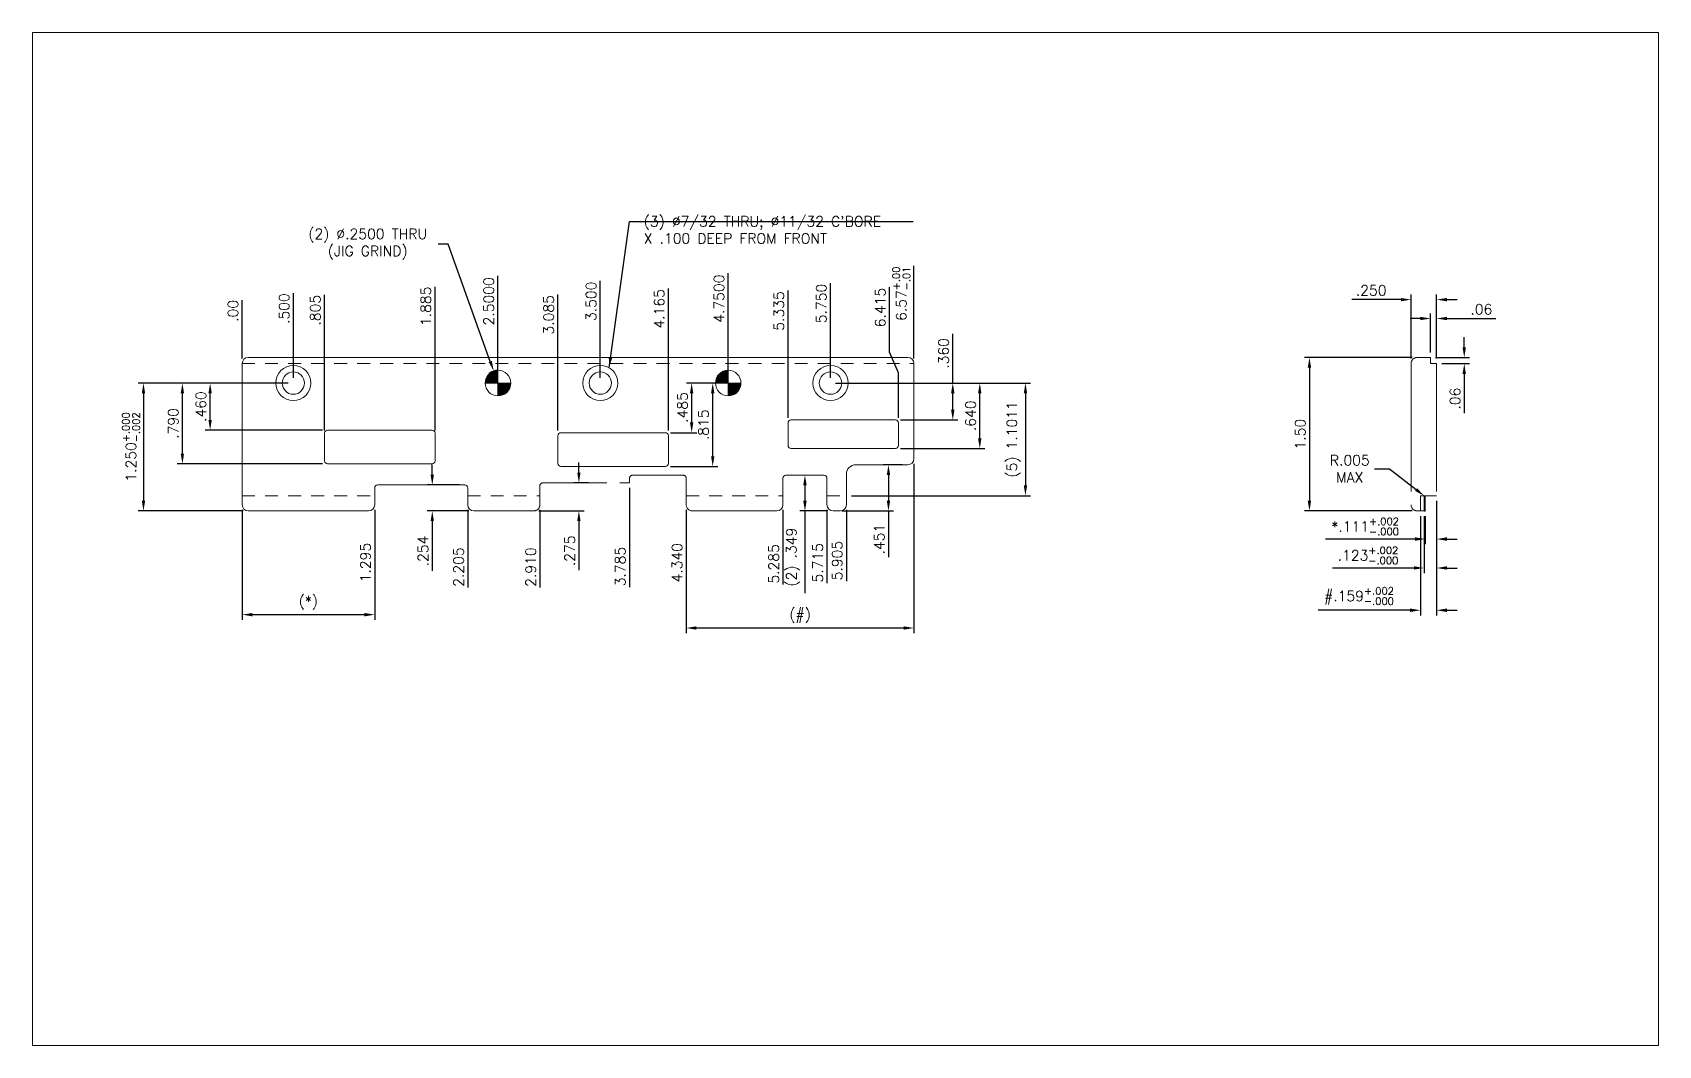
# Model space of a CAD drawing. Header units: inches. Extents: x -2 to 13.8, y -6.7 to 3.2.
import ezdxf

# ---------------------------------------------------------------- set-up
doc = ezdxf.new("R2010")
doc.units = ezdxf.units.IN
doc.header["$MEASUREMENT"] = 0
doc.header["$PDSIZE"] = 0.05
for name, pattern in [('HIDDEN2', [0.1875, 0.125, -0.0625]), ('PHANTOM', [2.5, 1.25, -0.25, 0.25, -0.25, 0.25, -0.25]), ('PHANTOM2', [1.25, 0.625, -0.125, 0.125, -0.125, 0.125, -0.125])]:
    doc.linetypes.add(name, pattern=pattern)
for name, color, linetype, lineweight in [('AM_0', 7, 'Continuous', 30), ('DIE_STK_GUIDE-ASSY', 7, 'Continuous', 0), ('DIE_STK_GUIDE-DETAIL', 7, 'Continuous', 0), ('DIE_STK_GUIDE-PLAN_ASSY', 7, 'Continuous', 0)]:
    doc.layers.add(name, color=color, linetype=linetype, lineweight=lineweight)
doc.layers.add('AM_VIEWS', color=1, linetype='Continuous', lineweight=15, plot=False)
doc.styles.get("Standard").update_dxf_attribs({"font": 'ROMANS.SHX'})
doc.dimstyles.new('COMPOSIDIE$0', dxfattribs={"dimscale": 0, "dimtxt": 0.1, "dimasz": 0.1, "dimexe": 0.05, "dimexo": 0.05, "dimgap": 0.04, "dimtad": 1, "dimzin": 4, "dimtxsty": 'Standard', "dimcen": 0, "dimclrd": 3, "dimclre": 3, "dimclrt": 3, "dimazin": 3, "dimtp": 0.1, "dimtm": 0.1, "dimtfac": 0.71, "dimtmove": 0, "dimatfit": 3, "dimfxl": 0.05, "dimtzin": 7, "dimlwd": -1, "dimlwe": -1, "dimarcsym": 1})
doc.dimstyles.new('COMPOSIDIE$3', dxfattribs={"dimscale": 0, "dimtxt": 0.1, "dimasz": 0.1, "dimexe": 0.05, "dimexo": 0.05, "dimgap": 0.04, "dimtad": 1, "dimzin": 4, "dimtxsty": 'Standard', "dimcen": 0, "dimclrd": 3, "dimclre": 3, "dimclrt": 3, "dimazin": 3, "dimtp": 0.1, "dimtm": 0.1, "dimtfac": 0.71, "dimtmove": 0, "dimatfit": 0, "dimfxl": 0.05, "dimtzin": 7, "dimlwd": -1, "dimlwe": -1, "dimarcsym": 1})
doc.dimstyles.new('COMPOSIDIE$4', dxfattribs={"dimscale": 0, "dimtxt": 0.1, "dimasz": 0.1, "dimexe": 0.05, "dimexo": 0.05, "dimgap": 0.04, "dimtad": 1, "dimzin": 4, "dimtxsty": 'Standard', "dimcen": 0, "dimse1": 1, "dimclrd": 3, "dimclre": 3, "dimclrt": 3, "dimazin": 3, "dimtp": 0.1, "dimtm": 0.1, "dimtfac": 0.71, "dimtmove": 0, "dimatfit": 3, "dimtzin": 7, "dimlwd": -1, "dimlwe": -1, "dimarcsym": 1})
doc.dimstyles.new('COMPOSIDIE$6', dxfattribs={"dimscale": 0, "dimtxt": 0.1, "dimasz": 0.1, "dimexe": 0.05, "dimexo": 0.05, "dimgap": 0.04, "dimtad": 1, "dimzin": 4, "dimtxsty": 'Standard', "dimcen": 0, "dimclrd": 3, "dimclre": 7, "dimclrt": 3, "dimazin": 3, "dimtp": 0.1, "dimtm": 0.1, "dimtfac": 0.71, "dimtmove": 0, "dimatfit": 3, "dimfxl": 0.05, "dimtzin": 7, "dimlwd": -1, "dimlwe": -1, "dimarcsym": 1})
doc.dimstyles.new('COMPOSIDIE$7', dxfattribs={"dimscale": 0, "dimtxt": 0.1, "dimasz": 0.1, "dimexe": 0.05, "dimexo": 0.05, "dimgap": 0.04, "dimtad": 1, "dimzin": 4, "dimtxsty": 'Standard', "dimcen": 0, "dimclrd": 3, "dimclre": 3, "dimclrt": 3, "dimazin": 3, "dimtp": 0.1, "dimtm": 0.1, "dimtfac": 0.71, "dimtmove": 0, "dimatfit": 3, "dimfxl": 0.05, "dimtzin": 7, "dimlwd": -1, "dimlwe": -1, "dimarcsym": 1})

msp = doc.modelspace()

# ---------------------------------------------------------------- texts
at = {"layer": 'AM_0', "color": 3, "insert": (3.9248, 1.3802), "char_height": 0.1, "attachment_point": 1}
msp.add_mtext("\\A1;(3) ∅7/32 THRU; ∅11/32 C'BORE\\PX .100 DEEP FROM FRONT", dxfattribs=at)

# ---------------------------------------------------------------- blocks, each defined once
blk = doc.blocks.new('*D13')
at = {"layer": 'AM_0', "color": 3, "transparency": 16777216}
for p, q in [((11.944, 0.1), (11.944, 0.2)), ((11.664, 0), (11.994, 0)), ((11.724, -0.06), (11.994, -0.06)), ((11.944, -0.16), (11.944, -0.545))]:
    blk.add_line(p, q, dxfattribs=at)
for points in [[(11.927, 0.1), (11.96, 0.1), (11.944, 0)], [(11.927, -0.16), (11.96, -0.16), (11.944, -0.06)]]:
    blk.add_solid(points, dxfattribs=at)
at = {"layer": 'Defpoints', "color": 0, "transparency": 16777216}
for p in [(11.614, 0), (11.674, -0.06), (11.944, -0.06)]:
    blk.add_point(p, dxfattribs=at)
at = {"layer": 'AM_0', "color": 3, "transparency": 16777216, "insert": (11.854, -0.402), "char_height": 0.1, "attachment_point": 5, "rotation": 90}
blk.add_mtext('\\A1;.06', dxfattribs=at)
blk = doc.blocks.new('*D14')
at = {"layer": 'AM_0', "color": 3, "transparency": 16777216}
for p, q in [((11.514, 0.381), (11.414, 0.381)), ((11.614, 0.05), (11.614, 0.431)), ((11.674, -0.01), (11.674, 0.431)), ((11.774, 0.381), (12.254, 0.381))]:
    blk.add_line(p, q, dxfattribs=at)
for points in [[(11.514, 0.398), (11.514, 0.365), (11.614, 0.381)], [(11.774, 0.398), (11.774, 0.365), (11.674, 0.381)]]:
    blk.add_solid(points, dxfattribs=at)
at = {"layer": 'Defpoints', "color": 0, "transparency": 16777216}
for p in [(11.614, 0.381), (11.614, 0), (11.674, -0.06)]:
    blk.add_point(p, dxfattribs=at)
at = {"layer": 'AM_0', "color": 3, "transparency": 16777216, "insert": (12.111, 0.471), "char_height": 0.1, "attachment_point": 5}
blk.add_mtext('\\A1;.06', dxfattribs=at)
blk = doc.blocks.new('*D15')
at = {"layer": 'AM_0', "color": 3, "transparency": 16777216}
for p, q in [((11.324, 0.566), (10.844, 0.566)), ((11.424, -0.01), (11.424, 0.616)), ((11.674, -0.01), (11.674, 0.616)), ((11.774, 0.566), (11.874, 0.566))]:
    blk.add_line(p, q, dxfattribs=at)
for points in [[(11.324, 0.582), (11.324, 0.549), (11.424, 0.566)], [(11.774, 0.582), (11.774, 0.549), (11.674, 0.566)]]:
    blk.add_solid(points, dxfattribs=at)
at = {"layer": 'Defpoints', "color": 0, "transparency": 16777216}
for p in [(11.424, 0.566), (11.424, -0.06), (11.674, -0.06)]:
    blk.add_point(p, dxfattribs=at)
at = {"layer": 'AM_0', "color": 3, "transparency": 16777216, "insert": (11.034, 0.656), "char_height": 0.1, "attachment_point": 5}
blk.add_mtext('\\A1;.250', dxfattribs=at)
blk = doc.blocks.new('*D16')
at = {"layer": 'AM_0', "color": 3, "transparency": 16777216}
for p, q in [((11.434, 0), (10.381, 0)), ((10.431, -0.1), (10.431, -1.4)), ((11.434, -1.5), (10.381, -1.5))]:
    blk.add_line(p, q, dxfattribs=at)
for points in [[(10.414, -0.1), (10.447, -0.1), (10.431, 0)], [(10.414, -1.4), (10.447, -1.4), (10.431, -1.5)]]:
    blk.add_solid(points, dxfattribs=at)
at = {"layer": 'Defpoints', "color": 0, "transparency": 16777216}
for p in [(11.484, 0), (10.431, -1.5), (11.484, -1.5)]:
    blk.add_point(p, dxfattribs=at)
at = {"layer": 'AM_0', "color": 3, "transparency": 16777216, "insert": (10.341, -0.75), "char_height": 0.1, "attachment_point": 5, "rotation": 90}
blk.add_mtext('\\A1;1.50', dxfattribs=at)
blk = doc.blocks.new('*D17')
at = {"layer": 'AM_0', "color": 3, "transparency": 16777216}
for p, q in [((11.674, -1.401), (11.674, -2.108)), ((11.551, -1.55), (11.551, -2.108)), ((11.451, -2.058), (10.656, -2.058)), ((11.774, -2.058), (11.874, -2.058))]:
    blk.add_line(p, q, dxfattribs=at)
for points in [[(11.451, -2.041), (11.451, -2.074), (11.551, -2.058)], [(11.774, -2.041), (11.774, -2.074), (11.674, -2.058)]]:
    blk.add_solid(points, dxfattribs=at)
at = {"layer": 'Defpoints', "color": 0, "transparency": 16777216}
for p in [(11.674, -1.351), (11.551, -1.5), (11.551, -2.058)]:
    blk.add_point(p, dxfattribs=at)
at = {"layer": 'AM_0', "color": 3, "transparency": 16777216, "insert": (11.003, -1.935), "char_height": 0.1, "attachment_point": 5}
blk.add_mtext('\\A1;.123{}{\\H0.71x;\\C3;\\S+.002^ -.000;}', dxfattribs=at)
blk = doc.blocks.new('*D18')
at = {"layer": 'AM_0', "color": 3, "transparency": 16777216}
for p, q in [((11.065, -1.088), (11.213, -1.088)), ((11.213, -1.088), (11.473, -1.291))]:
    blk.add_line(p, q, dxfattribs=at)
blk.add_solid([(11.483, -1.278), (11.463, -1.304), (11.552, -1.353)], dxfattribs=at)
at = {"layer": 'Defpoints', "color": 0, "transparency": 16777216}
for p in [(11.552, -1.353), (11.556, -1.356)]:
    blk.add_point(p, dxfattribs=at)
at = {"layer": 'AM_0', "color": 3, "transparency": 16777216, "insert": (10.825, -1.088), "char_height": 0.1, "attachment_point": 5}
blk.add_mtext('\\A1;R.005\\PMAX', dxfattribs=at)
blk = doc.blocks.new('DOWEL')
h = blk.add_hatch(color=256)
edge = h.paths.add_edge_path()
edge.add_line((0, 0.5), (0, 0))
edge.add_line((0, 0), (-0.5, 0))
edge.add_arc((0, 0), 0.5, 90, 180, ccw=False)
h = blk.add_hatch(color=256)
edge = h.paths.add_edge_path()
edge.add_arc((0, 0), 0.5, 270, 360)
edge.add_line((0.5, 0), (0, 0))
edge.add_line((0, 0), (0, -0.5))
for p, q in [((-0.5, 0), (0, 0)), ((0, 0.5), (0, 0)), ((0, 0), (0, -0.5)), ((0, 0), (0.5, 0))]:
    blk.add_line(p, q)
for start, end in [(90, 180), (180, 270), (0, 90), (270, 0)]:
    blk.add_arc((0, 0), 0.5, start, end)
blk = doc.blocks.new('*D19')
at = {"layer": 'AM_0', "color": 7, "transparency": 16777216}
blk.add_line((0.5, -0.2), (0.5, 0.628), dxfattribs=at)
at = {"layer": 'Defpoints', "color": 0, "transparency": 16777216}
for p in [(0.5, 0.288), (0, 0), (0.5, -0.25)]:
    blk.add_point(p, dxfattribs=at)
at = {"layer": 'AM_0', "color": 3, "transparency": 16777216, "insert": (0.41, 0.478), "char_height": 0.1, "attachment_point": 5, "rotation": 90}
blk.add_mtext('\\A1;.500', dxfattribs=at)
blk = doc.blocks.new('*D20')
at = {"layer": 'AM_0', "color": 7, "transparency": 16777216}
blk.add_line((0, -0.01), (0, 0.559), dxfattribs=at)
at = {"layer": 'Defpoints', "color": 0, "transparency": 16777216}
for p in [(0, 0.314), (0, 0), (0, -0.06)]:
    blk.add_point(p, dxfattribs=at)
at = {"layer": 'AM_0', "color": 3, "transparency": 16777216, "insert": (-0.09, 0.456), "char_height": 0.1, "attachment_point": 5, "rotation": 90}
blk.add_mtext('\\A1;.00', dxfattribs=at)
blk = doc.blocks.new('*D21')
at = {"layer": 'AM_0', "color": 7, "transparency": 16777216}
blk.add_line((2.5, -0.2), (2.5, 0.797), dxfattribs=at)
at = {"layer": 'Defpoints', "color": 0, "transparency": 16777216}
for p in [(2.5, 0.262), (0, 0), (2.5, -0.25)]:
    blk.add_point(p, dxfattribs=at)
at = {"layer": 'AM_0', "color": 3, "transparency": 16777216, "insert": (2.41, 0.549), "char_height": 0.1, "attachment_point": 5, "rotation": 90}
blk.add_mtext('\\A1;2.5000', dxfattribs=at)
blk = doc.blocks.new('*D22')
at = {"layer": 'AM_0', "color": 7, "transparency": 16777216}
blk.add_line((3.5, -0.2), (3.5, 0.749), dxfattribs=at)
at = {"layer": 'Defpoints', "color": 0, "transparency": 16777216}
for p in [(3.5, 0.309), (0, 0), (3.5, -0.25)]:
    blk.add_point(p, dxfattribs=at)
at = {"layer": 'AM_0', "color": 3, "transparency": 16777216, "insert": (3.41, 0.549), "char_height": 0.1, "attachment_point": 5, "rotation": 90}
blk.add_mtext('\\A1;3.500', dxfattribs=at)
blk = doc.blocks.new('*D23')
at = {"layer": 'AM_0', "color": 7, "transparency": 16777216}
blk.add_line((4.75, -0.2), (4.75, 0.823), dxfattribs=at)
at = {"layer": 'Defpoints', "color": 0, "transparency": 16777216}
for p in [(4.75, 0.288), (0, 0), (4.75, -0.25)]:
    blk.add_point(p, dxfattribs=at)
at = {"layer": 'AM_0', "color": 3, "transparency": 16777216, "insert": (4.66, 0.575), "char_height": 0.1, "attachment_point": 5, "rotation": 90}
blk.add_mtext('\\A1;4.7500', dxfattribs=at)
blk = doc.blocks.new('*D24')
at = {"layer": 'AM_0', "color": 7, "transparency": 16777216}
blk.add_line((5.75, -0.2), (5.75, 0.728), dxfattribs=at)
at = {"layer": 'Defpoints', "color": 0, "transparency": 16777216}
for p in [(5.75, 0.288), (0, 0), (5.75, -0.25)]:
    blk.add_point(p, dxfattribs=at)
at = {"layer": 'AM_0', "color": 3, "transparency": 16777216, "insert": (5.66, 0.528), "char_height": 0.1, "attachment_point": 5, "rotation": 90}
blk.add_mtext('\\A1;5.750', dxfattribs=at)
blk = doc.blocks.new('*D25')
at = {"layer": 'AM_0', "color": 7, "transparency": 16777216}
blk.add_line((6.565, -0.01), (6.565, 0.897), dxfattribs=at)
at = {"layer": 'Defpoints', "color": 0, "transparency": 16777216}
for p in [(6.565, 0.309), (0, 0), (6.565, -0.06)]:
    blk.add_point(p, dxfattribs=at)
at = {"layer": 'AM_0', "color": 3, "transparency": 16777216, "insert": (6.442, 0.623), "char_height": 0.1, "attachment_point": 5, "rotation": 90}
blk.add_mtext('\\A1;6.57{}{\\H0.71x;\\C3;\\S+.00^ -.01;}', dxfattribs=at)
blk = doc.blocks.new('*D26')
at = {"layer": 'AM_0', "color": 7, "transparency": 16777216}
blk.add_line((1.295, -1.49), (1.295, -2.198), dxfattribs=at)
at = {"layer": 'Defpoints', "color": 0, "transparency": 16777216}
for p in [(0, 0), (1.295, -1.44), (1.295, -1.773)]:
    blk.add_point(p, dxfattribs=at)
at = {"layer": 'AM_0', "color": 3, "transparency": 16777216, "insert": (1.205, -2.005), "char_height": 0.1, "attachment_point": 5, "rotation": 90}
blk.add_mtext('\\A1;1.295', dxfattribs=at)
blk = doc.blocks.new('*D27')
at = {"layer": 'AM_0', "color": 7, "transparency": 16777216}
blk.add_line((2.205, -1.49), (2.205, -2.249), dxfattribs=at)
at = {"layer": 'Defpoints', "color": 0, "transparency": 16777216}
for p in [(0, 0), (2.205, -1.44), (2.205, -1.809)]:
    blk.add_point(p, dxfattribs=at)
at = {"layer": 'AM_0', "color": 3, "transparency": 16777216, "insert": (2.115, -2.049), "char_height": 0.1, "attachment_point": 5, "rotation": 90}
blk.add_mtext('\\A1;2.205', dxfattribs=at)
blk = doc.blocks.new('*D28')
at = {"layer": 'AM_0', "color": 7, "transparency": 16777216}
blk.add_line((2.91, -1.49), (2.91, -2.249), dxfattribs=at)
at = {"layer": 'Defpoints', "color": 0, "transparency": 16777216}
for p in [(0, 0), (2.91, -1.44), (2.91, -1.809)]:
    blk.add_point(p, dxfattribs=at)
at = {"layer": 'AM_0', "color": 3, "transparency": 16777216, "insert": (2.82, -2.049), "char_height": 0.1, "attachment_point": 5, "rotation": 90}
blk.add_mtext('\\A1;2.910', dxfattribs=at)
blk = doc.blocks.new('*D29')
at = {"layer": 'AM_0', "color": 7, "transparency": 16777216}
blk.add_line((3.785, -1.275), (3.785, -2.244), dxfattribs=at)
at = {"layer": 'Defpoints', "color": 0, "transparency": 16777216}
for p in [(0, 0), (3.785, -1.225), (3.785, -1.804)]:
    blk.add_point(p, dxfattribs=at)
at = {"layer": 'AM_0', "color": 3, "transparency": 16777216, "insert": (3.695, -2.044), "char_height": 0.1, "attachment_point": 5, "rotation": 90}
blk.add_mtext('\\A1;3.785', dxfattribs=at)
blk = doc.blocks.new('*D30')
at = {"layer": 'AM_0', "color": 7, "transparency": 16777216}
blk.add_line((4.34, -1.49), (4.34, -2.207), dxfattribs=at)
at = {"layer": 'Defpoints', "color": 0, "transparency": 16777216}
for p in [(0, 0), (4.34, -1.44), (4.34, -1.767)]:
    blk.add_point(p, dxfattribs=at)
at = {"layer": 'AM_0', "color": 3, "transparency": 16777216, "insert": (4.25, -2.007), "char_height": 0.1, "attachment_point": 5, "rotation": 90}
blk.add_mtext('\\A1;4.340', dxfattribs=at)
blk = doc.blocks.new('*D31')
at = {"layer": 'AM_0', "color": 7, "transparency": 16777216}
blk.add_line((5.285, -1.49), (5.285, -2.218), dxfattribs=at)
at = {"layer": 'Defpoints', "color": 0, "transparency": 16777216}
for p in [(0, 0), (5.285, -1.44), (5.285, -1.778)]:
    blk.add_point(p, dxfattribs=at)
at = {"layer": 'AM_0', "color": 3, "transparency": 16777216, "insert": (5.195, -2.018), "char_height": 0.1, "attachment_point": 5, "rotation": 90}
blk.add_mtext('\\A1;5.285', dxfattribs=at)
blk = doc.blocks.new('*D32')
at = {"layer": 'AM_0', "color": 7, "transparency": 16777216}
blk.add_line((5.715, -1.49), (5.715, -2.207), dxfattribs=at)
at = {"layer": 'Defpoints', "color": 0, "transparency": 16777216}
for p in [(0, 0), (5.715, -1.44), (5.715, -1.767)]:
    blk.add_point(p, dxfattribs=at)
at = {"layer": 'AM_0', "color": 3, "transparency": 16777216, "insert": (5.625, -2.007), "char_height": 0.1, "attachment_point": 5, "rotation": 90}
blk.add_mtext('\\A1;5.715', dxfattribs=at)
blk = doc.blocks.new('*D33')
at = {"layer": 'AM_0', "color": 7, "transparency": 16777216}
blk.add_line((5.905, -1.49), (5.905, -2.186), dxfattribs=at)
at = {"layer": 'Defpoints', "color": 0, "transparency": 16777216}
for p in [(0, 0), (5.905, -1.44), (5.905, -1.746)]:
    blk.add_point(p, dxfattribs=at)
at = {"layer": 'AM_0', "color": 3, "transparency": 16777216, "insert": (5.815, -1.986), "char_height": 0.1, "attachment_point": 5, "rotation": 90}
blk.add_mtext('\\A1;5.905', dxfattribs=at)
blk = doc.blocks.new('*D34')
at = {"layer": 'AM_0', "color": 7, "transparency": 16777216}
blk.add_line((5.335, -0.59), (5.335, 0.654), dxfattribs=at)
at = {"layer": 'Defpoints', "color": 0, "transparency": 16777216}
for p in [(5.335, 0.214), (0, 0), (5.335, -0.64)]:
    blk.add_point(p, dxfattribs=at)
at = {"layer": 'AM_0', "color": 3, "transparency": 16777216, "insert": (5.245, 0.454), "char_height": 0.1, "attachment_point": 5, "rotation": 90}
blk.add_mtext('\\A1;5.335', dxfattribs=at)
blk = doc.blocks.new('*D35')
at = {"layer": 'AM_0', "color": 7, "transparency": 16777216}
for p, q in [((6.326, 0.051), (6.326, 0.686)), ((6.415, -0.149), (6.326, 0.051)), ((6.415, -0.59), (6.415, -0.149))]:
    blk.add_line(p, q, dxfattribs=at)
at = {"layer": 'Defpoints', "color": 0, "transparency": 16777216}
for p in [(6.326, 0.251), (0, 0), (6.415, -0.64)]:
    blk.add_point(p, dxfattribs=at)
at = {"layer": 'AM_0', "color": 3, "transparency": 16777216, "insert": (6.236, 0.488), "char_height": 0.1, "attachment_point": 5, "rotation": 90}
blk.add_mtext('\\A1;6.415', dxfattribs=at)
blk = doc.blocks.new('*D36')
at = {"layer": 'AM_0', "color": 7, "transparency": 16777216}
blk.add_line((4.165, -0.715), (4.165, 0.675), dxfattribs=at)
at = {"layer": 'Defpoints', "color": 0, "transparency": 16777216}
for p in [(4.165, 0.235), (0, 0), (4.165, -0.765)]:
    blk.add_point(p, dxfattribs=at)
at = {"layer": 'AM_0', "color": 3, "transparency": 16777216, "insert": (4.075, 0.475), "char_height": 0.1, "attachment_point": 5, "rotation": 90}
blk.add_mtext('\\A1;4.165', dxfattribs=at)
blk = doc.blocks.new('*D37')
at = {"layer": 'AM_0', "color": 7, "transparency": 16777216}
blk.add_line((3.085, -0.715), (3.085, 0.617), dxfattribs=at)
at = {"layer": 'Defpoints', "color": 0, "transparency": 16777216}
for p in [(3.085, 0.177), (0, 0), (3.085, -0.765)]:
    blk.add_point(p, dxfattribs=at)
at = {"layer": 'AM_0', "color": 3, "transparency": 16777216, "insert": (2.995, 0.417), "char_height": 0.1, "attachment_point": 5, "rotation": 90}
blk.add_mtext('\\A1;3.085', dxfattribs=at)
blk = doc.blocks.new('*D38')
at = {"layer": 'AM_0', "color": 7, "transparency": 16777216}
blk.add_line((1.885, -0.715), (1.885, 0.692), dxfattribs=at)
at = {"layer": 'Defpoints', "color": 0, "transparency": 16777216}
for p in [(1.885, 0.267), (0, 0), (1.885, -0.765)]:
    blk.add_point(p, dxfattribs=at)
at = {"layer": 'AM_0', "color": 3, "transparency": 16777216, "insert": (1.795, 0.5), "char_height": 0.1, "attachment_point": 5, "rotation": 90}
blk.add_mtext('\\A1;1.885', dxfattribs=at)
blk = doc.blocks.new('*D39')
at = {"layer": 'AM_0', "color": 7, "transparency": 16777216}
blk.add_line((0.805, -0.715), (0.805, 0.612), dxfattribs=at)
at = {"layer": 'Defpoints', "color": 0, "transparency": 16777216}
for p in [(0.805, 0.272), (0, 0), (0.805, -0.765)]:
    blk.add_point(p, dxfattribs=at)
at = {"layer": 'AM_0', "color": 3, "transparency": 16777216, "insert": (0.715, 0.462), "char_height": 0.1, "attachment_point": 5, "rotation": 90}
blk.add_mtext('\\A1;.805', dxfattribs=at)
blk = doc.blocks.new('*D40')
at = {"layer": 'AM_0', "color": 3, "transparency": 16777216}
for p, q in [((6.455, -1.049), (6.266, -1.049)), ((6.316, -1.149), (6.316, -1.4)), ((5.86, -1.5), (6.366, -1.5)), ((6.316, -1.5), (6.316, -1.951))]:
    blk.add_line(p, q, dxfattribs=at)
for points in [[(6.3, -1.149), (6.333, -1.149), (6.316, -1.049)], [(6.3, -1.4), (6.333, -1.4), (6.316, -1.5)]]:
    blk.add_solid(points, dxfattribs=at)
at = {"layer": 'Defpoints', "color": 0, "transparency": 16777216}
for p in [(6.505, -1.049), (5.81, -1.5), (6.316, -1.5)]:
    blk.add_point(p, dxfattribs=at)
at = {"layer": 'AM_0', "color": 3, "transparency": 16777216, "insert": (6.226, -1.776), "char_height": 0.1, "attachment_point": 5, "rotation": 90}
blk.add_mtext('\\A1;.451', dxfattribs=at)
blk = doc.blocks.new('*D41')
at = {"layer": 'AM_0', "color": 3, "transparency": 16777216}
for p, q in [((5.5, -1.251), (5.5, -1.4)), ((5.55, -1.151), (5.55, -1.151)), ((5.725, -1.5), (5.45, -1.5)), ((5.5, -1.5), (5.5, -2.304))]:
    blk.add_line(p, q, dxfattribs=at)
for points in [[(5.483, -1.251), (5.517, -1.251), (5.5, -1.151)], [(5.483, -1.4), (5.517, -1.4), (5.5, -1.5)]]:
    blk.add_solid(points, dxfattribs=at)
at = {"layer": 'Defpoints', "color": 0, "transparency": 16777216}
for p in [(5.5, -1.151), (5.5, -1.5), (5.775, -1.5)]:
    blk.add_point(p, dxfattribs=at)
at = {"layer": 'AM_0', "color": 3, "transparency": 16777216, "insert": (5.384, -1.952), "char_height": 0.1, "attachment_point": 5, "rotation": 90}
blk.add_mtext('\\A1;(2) .349', dxfattribs=at)
blk = doc.blocks.new('*D42')
at = {"layer": 'AM_0', "color": 3, "transparency": 16777216}
for p, q in [((3.291, -1.125), (3.291, -1.025)), ((3.385, -1.225), (3.241, -1.225)), ((2.9, -1.5), (3.341, -1.5)), ((3.291, -1.6), (3.291, -2.08))]:
    blk.add_line(p, q, dxfattribs=at)
for points in [[(3.274, -1.125), (3.307, -1.125), (3.291, -1.225)], [(3.274, -1.6), (3.307, -1.6), (3.291, -1.5)]]:
    blk.add_solid(points, dxfattribs=at)
at = {"layer": 'Defpoints', "color": 0, "transparency": 16777216}
for p in [(3.435, -1.225), (2.85, -1.5), (3.291, -1.5)]:
    blk.add_point(p, dxfattribs=at)
at = {"layer": 'AM_0', "color": 3, "transparency": 16777216, "insert": (3.201, -1.89), "char_height": 0.1, "attachment_point": 5, "rotation": 90}
blk.add_mtext('\\A1;.275', dxfattribs=at)
blk = doc.blocks.new('*D43')
at = {"layer": 'AM_0', "color": 3, "transparency": 16777216}
for p, q in [((1.858, -1.146), (1.858, -1.046)), ((2.125, -1.246), (1.808, -1.246)), ((2.215, -1.5), (1.808, -1.5)), ((1.858, -1.6), (1.858, -2.085))]:
    blk.add_line(p, q, dxfattribs=at)
for points in [[(1.841, -1.146), (1.874, -1.146), (1.858, -1.246)], [(1.841, -1.6), (1.874, -1.6), (1.858, -1.5)]]:
    blk.add_solid(points, dxfattribs=at)
at = {"layer": 'Defpoints', "color": 0, "transparency": 16777216}
for p in [(2.175, -1.246), (1.858, -1.5), (2.265, -1.5)]:
    blk.add_point(p, dxfattribs=at)
at = {"layer": 'AM_0', "color": 3, "transparency": 16777216, "insert": (1.768, -1.892), "char_height": 0.1, "attachment_point": 5, "rotation": 90}
blk.add_mtext('\\A1;.254', dxfattribs=at)
blk = doc.blocks.new('*D44')
at = {"layer": 'AM_0', "color": 3, "transparency": 16777216}
for p, q in [((2.014, 1.108), (1.914, 1.108)), ((2.424, -0.038), (2.014, 1.108))]:
    blk.add_line(p, q, dxfattribs=at)
blk.add_arc((2.5, -0.25), 0.125, 90, 132.6065, dxfattribs=at)
blk.add_solid([(2.44, -0.033), (2.409, -0.044), (2.458, -0.132)], dxfattribs=at)
at = {"layer": 'Defpoints', "color": 0, "transparency": 16777216}
for p in [(2.458, -0.132), (2.542, -0.368)]:
    blk.add_point(p, dxfattribs=at)
at = {"layer": 'AM_0', "color": 3, "transparency": 16777216, "insert": (1.227, 1.108), "char_height": 0.1, "attachment_point": 5}
blk.add_mtext('\\A1;(2) ∅.2500 THRU\\P(JIG GRIND)', dxfattribs=at)
blk = doc.blocks.new('*D45')
at = {"layer": 'AM_0', "color": 3, "transparency": 16777216}
for p, q in [((6.945, -0.25), (6.945, 0.23)), ((5.8, -0.25), (6.995, -0.25)), ((6.945, -0.51), (6.945, -0.35)), ((6.435, -0.61), (6.995, -0.61))]:
    blk.add_line(p, q, dxfattribs=at)
for points in [[(6.928, -0.35), (6.962, -0.35), (6.945, -0.25)], [(6.928, -0.51), (6.962, -0.51), (6.945, -0.61)]]:
    blk.add_solid(points, dxfattribs=at)
at = {"layer": 'Defpoints', "color": 0, "transparency": 16777216}
for p in [(5.75, -0.25), (6.945, -0.25), (6.385, -0.61)]:
    blk.add_point(p, dxfattribs=at)
at = {"layer": 'AM_0', "color": 3, "transparency": 16777216, "insert": (6.855, 0.04), "char_height": 0.1, "attachment_point": 5, "rotation": 90}
blk.add_mtext('\\A1;.360', dxfattribs=at)
blk = doc.blocks.new('*D46')
at = {"layer": 'AM_0', "color": 3, "transparency": 16777216}
for p, q in [((5.8, -0.25), (7.705, -0.25)), ((7.655, -0.35), (7.655, -1.251)), ((5.955, -1.351), (7.705, -1.351))]:
    blk.add_line(p, q, dxfattribs=at)
for points in [[(7.639, -0.35), (7.672, -0.35), (7.655, -0.25)], [(7.639, -1.251), (7.672, -1.251), (7.655, -1.351)]]:
    blk.add_solid(points, dxfattribs=at)
at = {"layer": 'Defpoints', "color": 0, "transparency": 16777216}
for p in [(5.75, -0.25), (5.905, -1.351), (7.655, -1.351)]:
    blk.add_point(p, dxfattribs=at)
at = {"layer": 'AM_0', "color": 3, "transparency": 16777216, "insert": (7.539, -0.801), "char_height": 0.1, "attachment_point": 5, "rotation": 90}
blk.add_mtext('\\A1;(5) 1.1011', dxfattribs=at)
blk = doc.blocks.new('*D47')
at = {"layer": 'AM_0', "color": 3, "transparency": 16777216}
for p, q in [((5.8, -0.25), (7.259, -0.25)), ((7.209, -0.79), (7.209, -0.35)), ((6.435, -0.89), (7.259, -0.89))]:
    blk.add_line(p, q, dxfattribs=at)
for points in [[(7.192, -0.35), (7.225, -0.35), (7.209, -0.25)], [(7.192, -0.79), (7.225, -0.79), (7.209, -0.89)]]:
    blk.add_solid(points, dxfattribs=at)
at = {"layer": 'Defpoints', "color": 0, "transparency": 16777216}
for p in [(5.75, -0.25), (7.209, -0.25), (6.385, -0.89)]:
    blk.add_point(p, dxfattribs=at)
at = {"layer": 'AM_0', "color": 3, "transparency": 16777216, "insert": (7.119, -0.57), "char_height": 0.1, "attachment_point": 5, "rotation": 90}
blk.add_mtext('\\A1;.640', dxfattribs=at)
blk = doc.blocks.new('*D48')
at = {"layer": 'AM_0', "color": 3, "transparency": 16777216}
for p, q in [((0.45, -0.25), (-0.363, -0.25)), ((-0.313, -0.61), (-0.313, -0.35)), ((0.785, -0.71), (-0.363, -0.71))]:
    blk.add_line(p, q, dxfattribs=at)
for points in [[(-0.33, -0.35), (-0.297, -0.35), (-0.313, -0.25)], [(-0.33, -0.61), (-0.297, -0.61), (-0.313, -0.71)]]:
    blk.add_solid(points, dxfattribs=at)
at = {"layer": 'Defpoints', "color": 0, "transparency": 16777216}
for p in [(-0.313, -0.25), (0.5, -0.25), (0.835, -0.71)]:
    blk.add_point(p, dxfattribs=at)
at = {"layer": 'AM_0', "color": 3, "transparency": 16777216, "insert": (-0.403, -0.48), "char_height": 0.1, "attachment_point": 5, "rotation": 90}
blk.add_mtext('\\A1;.460', dxfattribs=at)
blk = doc.blocks.new('*D49')
at = {"layer": 'AM_0', "color": 3, "transparency": 16777216}
for p, q in [((0.45, -0.25), (-0.634, -0.25)), ((-0.584, -0.94), (-0.584, -0.35)), ((0.785, -1.04), (-0.634, -1.04))]:
    blk.add_line(p, q, dxfattribs=at)
for points in [[(-0.601, -0.35), (-0.568, -0.35), (-0.584, -0.25)], [(-0.601, -0.94), (-0.568, -0.94), (-0.584, -1.04)]]:
    blk.add_solid(points, dxfattribs=at)
at = {"layer": 'Defpoints', "color": 0, "transparency": 16777216}
for p in [(-0.584, -0.25), (0.5, -0.25), (0.835, -1.04)]:
    blk.add_point(p, dxfattribs=at)
at = {"layer": 'AM_0', "color": 3, "transparency": 16777216, "insert": (-0.674, -0.645), "char_height": 0.1, "attachment_point": 5, "rotation": 90}
blk.add_mtext('\\A1;.790', dxfattribs=at)
blk = doc.blocks.new('*D50')
at = {"layer": 'AM_0', "color": 3, "transparency": 16777216}
for p, q in [((4.7, -0.25), (4.343, -0.25)), ((4.393, -0.635), (4.393, -0.35)), ((4.185, -0.735), (4.443, -0.735))]:
    blk.add_line(p, q, dxfattribs=at)
for points in [[(4.376, -0.35), (4.409, -0.35), (4.393, -0.25)], [(4.376, -0.635), (4.409, -0.635), (4.393, -0.735)]]:
    blk.add_solid(points, dxfattribs=at)
at = {"layer": 'Defpoints', "color": 0, "transparency": 16777216}
for p in [(4.393, -0.25), (4.75, -0.25), (4.135, -0.735)]:
    blk.add_point(p, dxfattribs=at)
at = {"layer": 'AM_0', "color": 3, "transparency": 16777216, "insert": (4.303, -0.489), "char_height": 0.1, "attachment_point": 5, "rotation": 90}
blk.add_mtext('\\A1;.485', dxfattribs=at)
blk = doc.blocks.new('*D51')
at = {"layer": 'AM_0', "color": 3, "transparency": 16777216}
for p, q in [((4.7, -0.25), (4.549, -0.25)), ((4.599, -0.965), (4.599, -0.35)), ((4.185, -1.065), (4.649, -1.065))]:
    blk.add_line(p, q, dxfattribs=at)
for points in [[(4.582, -0.35), (4.615, -0.35), (4.599, -0.25)], [(4.582, -0.965), (4.615, -0.965), (4.599, -1.065)]]:
    blk.add_solid(points, dxfattribs=at)
at = {"layer": 'Defpoints', "color": 0, "transparency": 16777216}
for p in [(4.599, -0.25), (4.75, -0.25), (4.135, -1.065)]:
    blk.add_point(p, dxfattribs=at)
at = {"layer": 'AM_0', "color": 3, "transparency": 16777216, "insert": (4.509, -0.658), "char_height": 0.1, "attachment_point": 5, "rotation": 90}
blk.add_mtext('\\A1;.815', dxfattribs=at)
blk = doc.blocks.new('*D52')
at = {"layer": 'AM_0', "color": 3, "transparency": 16777216}
for p, q in [((11.674, -1.401), (11.674, -1.825)), ((11.563, -1.55), (11.563, -1.825)), ((11.463, -1.775), (10.587, -1.775)), ((11.774, -1.775), (11.874, -1.775))]:
    blk.add_line(p, q, dxfattribs=at)
for points in [[(11.463, -1.758), (11.463, -1.792), (11.563, -1.775)], [(11.774, -1.758), (11.774, -1.792), (11.674, -1.775)]]:
    blk.add_solid(points, dxfattribs=at)
at = {"layer": 'Defpoints', "color": 0, "transparency": 16777216}
for p in [(11.674, -1.351), (11.563, -1.5), (11.563, -1.775)]:
    blk.add_point(p, dxfattribs=at)
at = {"layer": 'AM_0', "color": 3, "transparency": 16777216, "insert": (10.975, -1.652), "char_height": 0.1, "attachment_point": 5}
blk.add_mtext('\\A1;*.111{}{\\H0.71x;\\C3;\\S+.002^ -.000;}', dxfattribs=at)
blk = doc.blocks.new('*D53')
at = {"layer": 'AM_0', "color": 3, "transparency": 16777216}
for p, q in [((0, -1.49), (0, -2.564)), ((1.295, -1.49), (1.295, -2.564)), ((0.1, -2.514), (1.195, -2.514))]:
    blk.add_line(p, q, dxfattribs=at)
for points in [[(0.1, -2.498), (0.1, -2.531), (0, -2.514)], [(1.195, -2.498), (1.195, -2.531), (1.295, -2.514)]]:
    blk.add_solid(points, dxfattribs=at)
at = {"layer": 'Defpoints', "color": 0, "transparency": 16777216}
for p in [(0, -1.44), (1.295, -1.44), (1.295, -2.514)]:
    blk.add_point(p, dxfattribs=at)
at = {"layer": 'AM_0', "color": 3, "transparency": 16777216, "insert": (0.647, -2.398), "char_height": 0.1, "attachment_point": 5}
blk.add_mtext('\\A1;(*)', dxfattribs=at)
blk = doc.blocks.new('*D54')
at = {"layer": 'AM_0', "color": 3, "transparency": 16777216}
for p, q in [((11.674, -1.401), (11.674, -2.521)), ((11.515, -1.55), (11.515, -2.521)), ((11.415, -2.471), (10.515, -2.471)), ((11.774, -2.471), (11.874, -2.471))]:
    blk.add_line(p, q, dxfattribs=at)
for points in [[(11.415, -2.454), (11.415, -2.488), (11.515, -2.471)], [(11.774, -2.454), (11.774, -2.488), (11.674, -2.471)]]:
    blk.add_solid(points, dxfattribs=at)
at = {"layer": 'Defpoints', "color": 0, "transparency": 16777216}
for p in [(11.674, -1.351), (11.515, -1.5), (11.515, -2.471)]:
    blk.add_point(p, dxfattribs=at)
at = {"layer": 'AM_0', "color": 3, "transparency": 16777216, "insert": (10.915, -2.332), "char_height": 0.1, "attachment_point": 5}
blk.add_mtext('\\A1;#.159{}{\\H0.71x;\\C3;\\S+.002^ -.000;}', dxfattribs=at)
blk = doc.blocks.new('*D55')
at = {"layer": 'AM_0', "color": 3, "transparency": 16777216}
for p, q in [((0.45, -0.25), (-1.015, -0.25)), ((-0.965, -0.35), (-0.965, -1.4)), ((0.01, -1.5), (-1.015, -1.5))]:
    blk.add_line(p, q, dxfattribs=at)
for points in [[(-0.981, -0.35), (-0.948, -0.35), (-0.965, -0.25)], [(-0.981, -1.4), (-0.948, -1.4), (-0.965, -1.5)]]:
    blk.add_solid(points, dxfattribs=at)
at = {"layer": 'Defpoints', "color": 0, "transparency": 16777216}
for p in [(0.5, -0.25), (-0.965, -1.5), (0.06, -1.5)]:
    blk.add_point(p, dxfattribs=at)
at = {"layer": 'AM_0', "color": 3, "transparency": 16777216, "insert": (-1.087, -0.875), "char_height": 0.1, "attachment_point": 5, "rotation": 90}
blk.add_mtext('\\A1;1.250{}{\\H0.71x;\\C3;\\S+.000^ -.002;}', dxfattribs=at)
blk = doc.blocks.new('*D56')
at = {"layer": 'AM_0', "color": 3, "transparency": 16777216}
for p, q in [((6.565, -1.039), (6.565, -2.695)), ((4.34, -1.49), (4.34, -2.695)), ((6.465, -2.645), (4.44, -2.645))]:
    blk.add_line(p, q, dxfattribs=at)
for points in [[(4.44, -2.628), (4.44, -2.661), (4.34, -2.645)], [(6.465, -2.628), (6.465, -2.661), (6.565, -2.645)]]:
    blk.add_solid(points, dxfattribs=at)
at = {"layer": 'Defpoints', "color": 0, "transparency": 16777216}
for p in [(6.565, -0.989), (4.34, -1.44), (4.34, -2.645)]:
    blk.add_point(p, dxfattribs=at)
at = {"layer": 'AM_0', "color": 3, "transparency": 16777216, "insert": (5.453, -2.528), "char_height": 0.1, "attachment_point": 5}
blk.add_mtext('\\A1;(#)', dxfattribs=at)

# ---------------------------------------------------------------- dimensions: what is measured, and where the dimension line sits
at = {"layer": 'AM_0'}
dim = msp.add_diameter_dim_2p(p1=(2.5421, -0.3677), p2=(2.4579, -0.1323), text='(2) <> THRU\\X(JIG GRIND)', dimstyle='COMPOSIDIE$3', override={"dimscale": 1}, dxfattribs=at)
dim.commit()
dim.dimension.update_dxf_attribs({"geometry": '*D44', "text_midpoint": (1.2266, 1.1076), "dimtype": 163})
dim = msp.add_ordinate_dim(feature_location=(6.565, -0.06), offset=(0, 0.3690395476), dtype=1, origin=(0, 0), text='<>{}{\\H0.71x;\\C3;\\S+.00^ -.01;}', dimstyle='COMPOSIDIE$6', override={"dimscale": 1, "dimdec": 2, "dimtp": 0, "dimtm": 0.01, "dimtdec": 2, "dimtzin": 7}, dxfattribs=at)
dim.commit()
dim.dimension.update_dxf_attribs({"geometry": '*D25', "text_midpoint": (6.4421666666, 0.6228252619)})
for feature_location, offset, override, picture, middle in [((4.75, -0.25), (0, 0.5378), {"dimscale": 1}, '*D23', (4.66, 0.5754)), ((2.5, -0.25), (0, 0.5115), {"dimscale": 1}, '*D21', (2.41, 0.5492)), ((3.5, -0.25), (0, 0.5587), {"dimscale": 1, "dimdec": 3}, '*D22', (3.41, 0.5487)), ((5.75, -0.25), (0, 0.5378), {"dimscale": 1, "dimdec": 3}, '*D24', (5.66, 0.5278)), ((1.885, -0.765), (0, 1.0317), {"dimscale": 1, "dimdec": 3}, '*D38', (1.795, 0.4995)), ((6.415, -0.64), (-0.0893, 0.8909), {"dimscale": 1, "dimdec": 3}, '*D35', (6.2357, 0.4885)), ((4.165, -0.765), (0, 1.0001), {"dimscale": 1, "dimdec": 3}, '*D36', (4.075, 0.4751)), ((5.335, -0.64), (0, 0.854), {"dimscale": 1, "dimdec": 3}, '*D34', (5.245, 0.454)), ((0, -0.06), (0, 0.3739675861), {"dimscale": 1, "dimdec": 2}, '*D20', (-0.09, 0.4563485385)), ((0.5, -0.25), (0, 0.5378), {"dimscale": 1, "dimdec": 3}, '*D19', (0.41, 0.4778)), ((3.085, -0.765), (0, 0.9421), {"dimscale": 1, "dimdec": 3}, '*D37', (2.995, 0.4171)), ((0.805, -0.765), (0, 1.0369), {"dimscale": 1, "dimdec": 3}, '*D39', (0.715, 0.4619)), ((1.2948, -1.44), (0, -0.3326), {"dimscale": 1, "dimdec": 3}, '*D26', (1.2048, -2.0054)), ((2.2052, -1.44), (0, -0.3694), {"dimscale": 1, "dimdec": 3}, '*D27', (2.1152, -2.0494)), ((2.9098, -1.44), (0, -0.3694), {"dimscale": 1, "dimdec": 3, "dimpost": ''}, '*D28', (2.8198, -2.0494)), ((3.7848, -1.2248), (0, -0.5794), {"dimscale": 1, "dimdec": 3}, '*D29', (3.6948, -2.0442)), ((4.3402, -1.44), (0, -0.3273), {"dimscale": 1, "dimdec": 3, "dimpost": ''}, '*D30', (4.2502, -2.0073)), ((5.2848, -1.44), (0, -0.3378), {"dimscale": 1, "dimdec": 3}, '*D31', (5.1948, -2.0178)), ((5.7152, -1.44), (0, -0.3273), {"dimscale": 1, "dimdec": 3}, '*D32', (5.6252, -2.0073)), ((5.905, -1.44), (0, -0.3063), {"dimscale": 1, "dimdec": 3}, '*D33', (5.815, -1.9863))]:
    dim = msp.add_ordinate_dim(feature_location=feature_location, offset=offset, dtype=1, origin=(0, 0), dimstyle='COMPOSIDIE$6', override=override, dxfattribs=at)
    dim.commit()
    dim.dimension.update_dxf_attribs({"geometry": picture, "text_midpoint": middle})
dim = msp.add_linear_dim(base=(11.4235, 0.5655), p1=(11.6735, -0.06), p2=(11.4235, -0.06), dimstyle='COMPOSIDIE$0', override={"dimscale": 1, "dimdec": 3}, dxfattribs=at)
dim.commit()
dim.dimension.update_dxf_attribs({"geometry": '*D15', "text_midpoint": (11.0335, 0.6555)})
dim = msp.add_linear_dim(base=(11.6135, 0.3814), p1=(11.6735, -0.06), p2=(11.6135, 0), dimstyle='COMPOSIDIE$0', override={"dimscale": 1, "dimdec": 2}, dxfattribs=at)
dim.commit()
dim.dimension.update_dxf_attribs({"geometry": '*D14', "text_midpoint": (12.1112, 0.3814), "dimtype": 160})
for base, p1, p2, override, picture, middle in [((6.9451, -0.25), (6.385, -0.61), (5.75, -0.25), {"dimscale": 1, "dimdec": 3}, '*D45', (6.8551, 0.04)), ((11.9436, -0.06), (11.6135, 0), (11.6735, -0.06), {"dimscale": 1, "dimdec": 2}, '*D13', (11.8536, -0.4024)), ((-0.5842, -0.25), (0.835, -1.04), (0.5, -0.25), {"dimscale": 1, "dimdec": 3}, '*D49', (-0.6742, -0.645)), ((-0.3134, -0.25), (0.835, -0.71), (0.5, -0.25), {"dimscale": 1, "dimdec": 3}, '*D48', (-0.4034, -0.48)), ((4.5986, -0.25), (4.135, -1.065), (4.75, -0.25), {"dimscale": 1, "dimdec": 3}, '*D51', (4.5086, -0.6575)), ((7.2087, -0.25), (6.385, -0.89), (5.75, -0.25), {"dimscale": 1, "dimdec": 3}, '*D47', (7.1187, -0.57)), ((1.8577, -1.5), (2.1752, -1.2462), (2.2652, -1.5), {"dimscale": 1, "dimdec": 3}, '*D43', (1.7677, -1.8924)), ((3.2906, -1.5), (3.4352, -1.2248), (2.8498, -1.5), {"dimscale": 1, "dimdec": 3}, '*D42', (3.2006, -1.89))]:
    dim = msp.add_linear_dim(base=base, p1=p1, p2=p2, angle=90, dimstyle='COMPOSIDIE$0', override=override, dxfattribs=at)
    dim.commit()
    dim.dimension.update_dxf_attribs({"geometry": picture, "text_midpoint": middle})
for base, p1, p2, override, picture, middle in [((10.4305, -1.5), (11.4835, 0), (11.4835, -1.5), {"dimscale": 1, "dimdec": 2}, '*D16', (10.4305, -0.75)), ((4.3927, -0.25), (4.135, -0.735), (4.75, -0.25), {"dimscale": 1, "dimdec": 3}, '*D50', (4.3927, -0.4895)), ((6.3163, -1.5), (6.505, -1.049), (5.8101, -1.5), {"dimscale": 1, "dimdec": 3}, '*D40', (6.3163, -1.7757))]:
    dim = msp.add_linear_dim(base=base, p1=p1, p2=p2, angle=90, dimstyle='COMPOSIDIE$0', override=override, dxfattribs=at)
    dim.commit()
    dim.dimension.update_dxf_attribs({"geometry": picture, "text_midpoint": middle, "dimtype": 160})
for base, p1, p2, text, override, picture, middle in [((-0.9645, -1.5), (0.5, -0.25), (0.06, -1.5), '<>{}{\\H0.71x;\\C3;\\S+.000^ -.002;}', {"dimscale": 1, "dimdec": 3, "dimtp": 0, "dimtm": 0.002, "dimtdec": 3, "dimtzin": 7}, '*D55', (-1.0874, -0.875)), ((7.6554, -1.3511), (5.75, -0.25), (5.905, -1.3511), '(5) <>', {"dimscale": 1, "dimpost": ''}, '*D46', (7.5392, -0.8006)), ((5.5001, -1.5), (5.5, -1.1511), (5.7752, -1.5), '(2) <>', {"dimscale": 1, "dimdec": 3, "dimpost": ''}, '*D41', (5.3839, -1.9519))]:
    dim = msp.add_linear_dim(base=base, p1=p1, p2=p2, angle=90, text=text, dimstyle='COMPOSIDIE$0', override=override, dxfattribs=at)
    dim.commit()
    dim.dimension.update_dxf_attribs({"geometry": picture, "text_midpoint": middle})
dim = msp.add_radius_dim(center=(11.5557, -1.3561), mpoint=(11.5518, -1.353), text='<>\\XMAX', dimstyle='COMPOSIDIE$4', override={"dimscale": 1, "dimdec": 3, "dimpost": ''}, dxfattribs=at)
dim.commit()
dim.dimension.update_dxf_attribs({"geometry": '*D18', "text_midpoint": (10.8254, -1.0877), "dimtype": 164})
for base, p1, p2, text, picture, middle in [((4.3402, -2.6446), (6.565, -0.989), (4.3402, -1.44), '(#)', '*D56', (5.4526, -2.5284)), ((1.2948, -2.5142), (0, -1.44), (1.2948, -1.44), '(*)', '*D53', (0.6474, -2.398))]:
    dim = msp.add_linear_dim(base=base, p1=p1, p2=p2, text=text, dimstyle='COMPOSIDIE$0', override={"dimscale": 1, "dimpost": ''}, dxfattribs=at)
    dim.commit()
    dim.dimension.update_dxf_attribs({"geometry": picture, "text_midpoint": middle})
for base, p2, text, picture, middle in [((11.5147, -2.471), (11.5147, -1.5), '#<>{}{\\H0.71x;\\C3;\\S+.002^ -.000;}', '*D54', (10.9148, -2.471)), ((11.5627, -1.7748), (11.5627, -1.5), '*<>{}{\\H0.71x;\\C3;\\S+.002^ -.000;}', '*D52', (10.9747, -1.7748)), ((11.5507, -2.0577), (11.5507, -1.5), '<>{}{\\H0.71x;\\C3;\\S+.002^ -.000;}', '*D17', (11.0031, -2.0577))]:
    dim = msp.add_linear_dim(base=base, p1=(11.6735, -1.3511), p2=p2, text=text, dimstyle='COMPOSIDIE$0', override={"dimscale": 1, "dimdec": 3, "dimtp": 0.002, "dimtm": 0, "dimtdec": 3}, dxfattribs=at)
    dim.commit()
    dim.dimension.update_dxf_attribs({"geometry": picture, "text_midpoint": middle, "dimtype": 160})

# ---------------------------------------------------------------- linework, layer by layer
at = {"layer": 'AM_0'}
msp.add_line((11.5507, -1.5), (11.5627, -1.5), dxfattribs=at)
at = {"layer": 'AM_VIEWS'}
msp.add_lwpolyline([(13.842, -6.7261), (-2.0491, -6.7261), (-2.0491, 3.1773), (13.842, 3.1773)], close=True, dxfattribs=at)
at = {"layer": 'DIE_STK_GUIDE-ASSY'}
for centre in [(0.5, -0.25), (3.5, -0.25), (5.75, -0.25)]:
    msp.add_circle(centre, 0.1719, dxfattribs=at)
at = {"layer": 'DIE_STK_GUIDE-DETAIL', "color": 1, "linetype": 'Continuous'}
for centre, radius in [((0.5, -0.25), 0.1719), ((0.5, -0.25), 0.1094), ((3.5, -0.25), 0.1719), ((3.5, -0.25), 0.1094), ((5.75, -0.25), 0.1719), ((5.75, -0.25), 0.1094)]:
    msp.add_circle(centre, radius, dxfattribs=at)
at = {"layer": 'DIE_STK_GUIDE-DETAIL'}
for centre in [(2.5, -0.25), (4.75, -0.25)]:
    msp.add_circle(centre, 0.125, dxfattribs=at)
at = {"layer": 'DIE_STK_GUIDE-PLAN_ASSY', "linetype": 'Continuous', "lineweight": 15}
for p, q in [((0.06, 0), (6.505, 0)), ((0, -0.06), (0, -1.44)), ((6.565, -0.06), (6.565, -0.989)), ((6.505, -1.049), (5.995, -1.049)), ((5.2848, -1.1811), (5.2848, -1.44)), ((5.905, -1.44), (5.905, -1.139)), ((0.06, -1.5), (1.2348, -1.5)), ((2.2652, -1.5), (2.8498, -1.5)), ((4.4002, -1.5), (5.2248, -1.5)), ((5.7752, -1.5), (5.845, -1.5))]:
    msp.add_line(p, q, dxfattribs=at)
at = {"layer": 'DIE_STK_GUIDE-PLAN_ASSY', "color": 7, "linetype": 'HIDDEN2', "lineweight": 15}
for p, q in [((0, -0.06), (6.565, -0.06)), ((0, -1.3511), (1.2948, -1.3511)), ((2.2052, -1.3511), (2.9098, -1.3511)), ((4.3402, -1.3511), (5.2848, -1.3511)), ((5.7152, -1.3511), (5.905, -1.3511))]:
    msp.add_line(p, q, dxfattribs=at)
at = {"layer": 'DIE_STK_GUIDE-PLAN_ASSY', "linetype": 'PHANTOM', "lineweight": 15}
for p, q in [((11.4235, -0.06), (11.4235, -1.44)), ((11.4835, 0), (11.6135, 0)), ((11.6135, 0), (11.6135, -0.06)), ((11.6135, -0.06), (11.6735, -0.06)), ((11.6735, -0.06), (11.6735, -1.3511)), ((11.5147, -1.5), (11.5147, -1.3561)), ((11.5197, -1.3511), (11.6735, -1.3511)), ((11.5507, -1.5), (11.5507, -1.3561)), ((11.5627, -1.5), (11.5627, -1.3561)), ((11.4835, -1.5), (11.5507, -1.5))]:
    msp.add_line(p, q, dxfattribs=at)
at = {"layer": 'DIE_STK_GUIDE-PLAN_ASSY', "color": 7, "linetype": 'Continuous'}
for p, q in [((5.365, -0.61), (6.385, -0.61)), ((0.805, -0.74), (0.805, -1.01)), ((1.855, -0.71), (0.835, -0.71)), ((1.885, -1.01), (1.885, -0.74)), ((3.085, -0.765), (3.085, -1.035)), ((3.115, -0.735), (4.135, -0.735)), ((4.165, -1.035), (4.165, -0.765)), ((5.335, -0.64), (5.335, -0.86)), ((6.415, -0.86), (6.415, -0.64)), ((5.365, -0.89), (6.385, -0.89)), ((1.855, -1.04), (0.835, -1.04)), ((3.115, -1.065), (4.135, -1.065)), ((2.1752, -1.2462), (1.3248, -1.2462)), ((5.3148, -1.1511), (5.6852, -1.1511)), ((5.7152, -1.44), (5.7152, -1.1811)), ((1.2948, -1.2762), (1.2948, -1.44)), ((2.2052, -1.44), (2.2052, -1.2762))]:
    msp.add_line(p, q, dxfattribs=at)
at = {"layer": 'DIE_STK_GUIDE-PLAN_ASSY', "color": 2, "linetype": 'PHANTOM2'}
for p, q in [((2.9098, -1.2548), (2.9098, -1.44)), ((2.9398, -1.2248), (3.7848, -1.2248)), ((3.7848, -1.1811), (3.7848, -1.2248)), ((3.8148, -1.1511), (4.3102, -1.1511)), ((4.3402, -1.44), (4.3402, -1.1811))]:
    msp.add_line(p, q, dxfattribs=at)
at = {"layer": 'DIE_STK_GUIDE-PLAN_ASSY', "linetype": 'Continuous', "lineweight": 15}
for centre, radius, start, end in [((0.06, -0.06), 0.06, 90, 180), ((6.505, -0.989), 0.06, 270, 0), ((5.3148, -1.1811), 0.03, 90, 180), ((0.06, -1.44), 0.06, 180, 270), ((2.2652, -1.44), 0.06, 180, 270), ((5.7752, -1.44), 0.06, 180, 270)]:
    msp.add_arc(centre, radius, start, end, dxfattribs=at)
at = {"layer": 'DIE_STK_GUIDE-PLAN_ASSY', "linetype": 'Continuous'}
for centre, radius, start, end in [((6.505, -0.06), 0.06, 0, 90), ((5.995, -1.139), 0.09, 90, 180), ((1.2348, -1.44), 0.06, 270, 0), ((5.2248, -1.44), 0.06, 270, 0), ((5.845, -1.44), 0.06, 270, 0)]:
    msp.add_arc(centre, radius, start, end, dxfattribs=at)
at = {"layer": 'DIE_STK_GUIDE-PLAN_ASSY', "linetype": 'PHANTOM', "lineweight": 15}
for centre, radius, start, end in [((11.4835, -0.06), 0.06, 90, 180), ((11.5197, -1.3561), 0.005, 90, 180), ((11.5557, -1.3561), 0.005, 90, 180), ((11.5677, -1.3561), 0.005, 90, 180), ((11.4835, -1.44), 0.06, 180, 270)]:
    msp.add_arc(centre, radius, start, end, dxfattribs=at)
at = {"layer": 'DIE_STK_GUIDE-PLAN_ASSY', "color": 7, "linetype": 'Continuous'}
for centre, start, end in [((5.365, -0.64), 90, 180), ((6.385, -0.64), 0, 90), ((0.835, -0.74), 90, 180), ((1.855, -0.74), 0, 90), ((3.115, -0.765), 90, 180), ((4.135, -0.765), 0, 90), ((5.365, -0.86), 180, 270), ((6.385, -0.86), 270, 360), ((0.835, -1.01), 180, 270), ((1.855, -1.01), 270, 360), ((3.115, -1.035), 180, 270), ((4.135, -1.035), 270, 360), ((1.3248, -1.2762), 90, 180), ((2.1752, -1.2762), 0, 90), ((5.6852, -1.1811), 0, 90)]:
    msp.add_arc(centre, 0.03, start, end, dxfattribs=at)
at = {"layer": 'DIE_STK_GUIDE-PLAN_ASSY', "color": 2, "linetype": 'PHANTOM2'}
for centre, radius, start, end in [((2.9398, -1.2548), 0.03, 90, 180), ((3.8148, -1.1811), 0.03, 90, 180), ((4.3102, -1.1811), 0.03, 0, 90), ((2.8498, -1.44), 0.06, 270, 0)]:
    msp.add_arc(centre, radius, start, end, dxfattribs=at)
at = {"layer": 'DIE_STK_GUIDE-PLAN_ASSY', "color": 2, "linetype": 'PHANTOM2', "lineweight": 15}
msp.add_arc((4.4002, -1.44), 0.06, 180, 270, dxfattribs=at)

# ---------------------------------------------------------------- block references
at = {"layer": 'DIE_STK_GUIDE-DETAIL', "xscale": 0.25, "yscale": 0.25, "zscale": 0.25}
for p in [(2.5, -0.25), (4.75, -0.25)]:
    msp.add_blockref('DOWEL', p, dxfattribs=at)

msp.set_redraw_order([(e.dxf.handle, doc.entitydb.next_handle()) for e in msp.query("TEXT MTEXT ATTDEF DIMENSION ARC_DIMENSION")])  # texts and dimensions are drawn at this point

# ---------------------------------------------------------------- leaders
at = {"layer": 'AM_0', "annotation_type": 0, "has_hookline": 1, "hookline_direction": 0, "text_width": 2.6333}
msp.add_leader([(3.5855, -0.1009), (3.7848, 1.3302), (3.8848, 1.3302)], dimstyle='COMPOSIDIE$7', override={"dimscale": 1}, dxfattribs=at)

doc.saveas('drawing.dxf')
